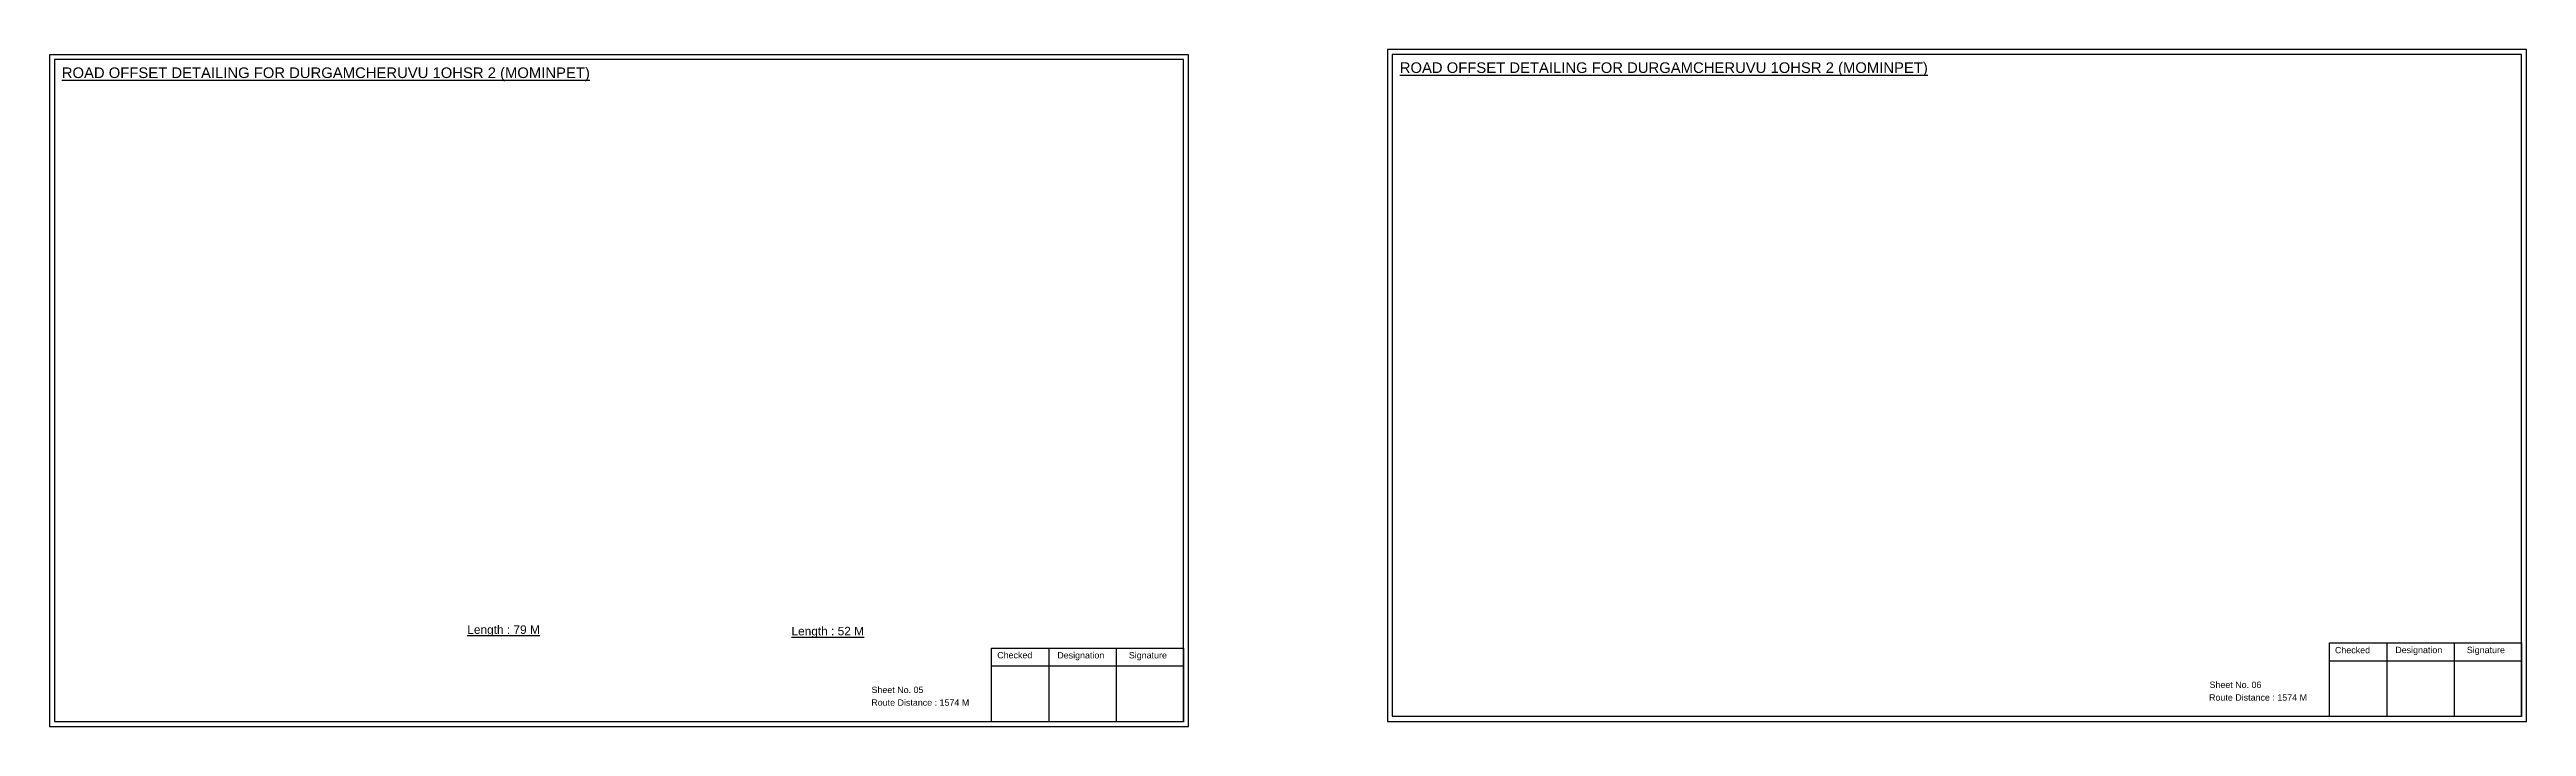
# Model space of a CAD drawing. Header units: inches. Extents: x -117 to 51867, y -12715 to 3423.
# Drawn here: x 31650 to 32817, y -3833 to -3514 of the extents above; entities that cross this region are included whole.
import ezdxf

# ---------------------------------------------------------------- set-up
doc = ezdxf.new("R2010")
doc.units = ezdxf.units.IN
doc.header["$MEASUREMENT"] = 0
doc.layers.add('PDF_Geometry', color=7, linetype='Continuous')
doc.layers.add('PDF_Text', color=5, linetype='Continuous')
doc.styles.add('PDF Arial', font='arial.ttf')
doc.styles.get("Standard").update_dxf_attribs({"font": 'arial.ttf'})

msp = doc.modelspace()

# ---------------------------------------------------------------- texts
at = {"color": 242, "true_color": 0xcd2027}
for s, height, p in [('%%UROAD OFFSET DETAILING FOR DURGAMCHERUVU 1OHSR 2 (MOMINPET)', 5, (31656.2, -3527.8)), ('%%UROAD OFFSET DETAILING FOR DURGAMCHERUVU 1OHSR 2 (MOMINPET)', 5, (32286.4, -3525.4)), ('%%ULength : 79 M', 4, (31847.2, -3789.8)), ('%%ULength : 52 M', 4, (31999.9, -3790.5))]:
    msp.add_text(s, height=height, dxfattribs=at).set_placement(p)
for s, p in [('Sheet No. 05', (32037.6, -3817.7)), ('Sheet No. 06', (32667.8, -3815.3)), ('Route Distance : 1574 M', (32037.5, -3823.7)), ('Route Distance : 1574 M', (32667.6, -3821.3))]:
    msp.add_text(s, height=3).set_placement(p)
at = {"layer": 'PDF_Text', "color": 7, "attachment_point": 7, "style": 'PDF Arial'}
for s, insert, char_height in [('Checked', (32096.8, -3801.4), 3), ('Designation', (32125.1, -3802.3), 3.001), ('Signature', (32158.8, -3802.3), 3), ('Checked', (32726.9, -3799), 3), ('Designation', (32755.3, -3799.8), 3.001), ('Signature', (32789, -3799.8), 3)]:
    msp.add_mtext(s, dxfattribs=dict(at, insert=insert, char_height=char_height))

# ---------------------------------------------------------------- linework, layer by layer
at = {"layer": 'PDF_Geometry'}
for points in [[(31650.4, -3516.8), (31650.4, -3833.5), (32186.9, -3833.5), (32186.9, -3516.8)], [(31652.8, -3519.1), (31652.8, -3831.1), (32184.5, -3831.1), (32184.5, -3519.1)], [(32280.6, -3514.3), (32280.6, -3831.1), (32817.1, -3831.1), (32817.1, -3514.3)], [(32282.9, -3516.7), (32282.9, -3828.6), (32814.7, -3828.6), (32814.7, -3516.7)]]:
    msp.add_lwpolyline(points, close=True, dxfattribs=at)
at = {"layer": 'PDF_Geometry', "color": 242, "true_color": 0xcc1f26}
for points in [[(32184.5, -3831.2), (32094.1, -3831.2), (32094.1, -3796.5), (32184.5, -3796.5)], [(32814.7, -3828.7), (32724.3, -3828.7), (32724.3, -3794.1), (32814.7, -3794.1)]]:
    msp.add_lwpolyline(points, close=True, dxfattribs=at)
for points in [[(32121.1, -3796.5), (32121.1, -3831.2)], [(32152.9, -3796.5), (32152.9, -3831.2)], [(32724.3, -3802.5), (32814.7, -3802.5)], [(32751.3, -3794.1), (32751.3, -3828.7)], [(32783, -3794.1), (32783, -3828.7)], [(32094.1, -3804.9), (32184.5, -3804.9)]]:
    msp.add_lwpolyline(points, dxfattribs=at)

msp.set_redraw_order([(e.dxf.handle, doc.entitydb.next_handle()) for e in msp.query("TEXT MTEXT ATTDEF DIMENSION ARC_DIMENSION")])  # texts and dimensions are drawn at this point

doc.saveas('drawing.dxf')
